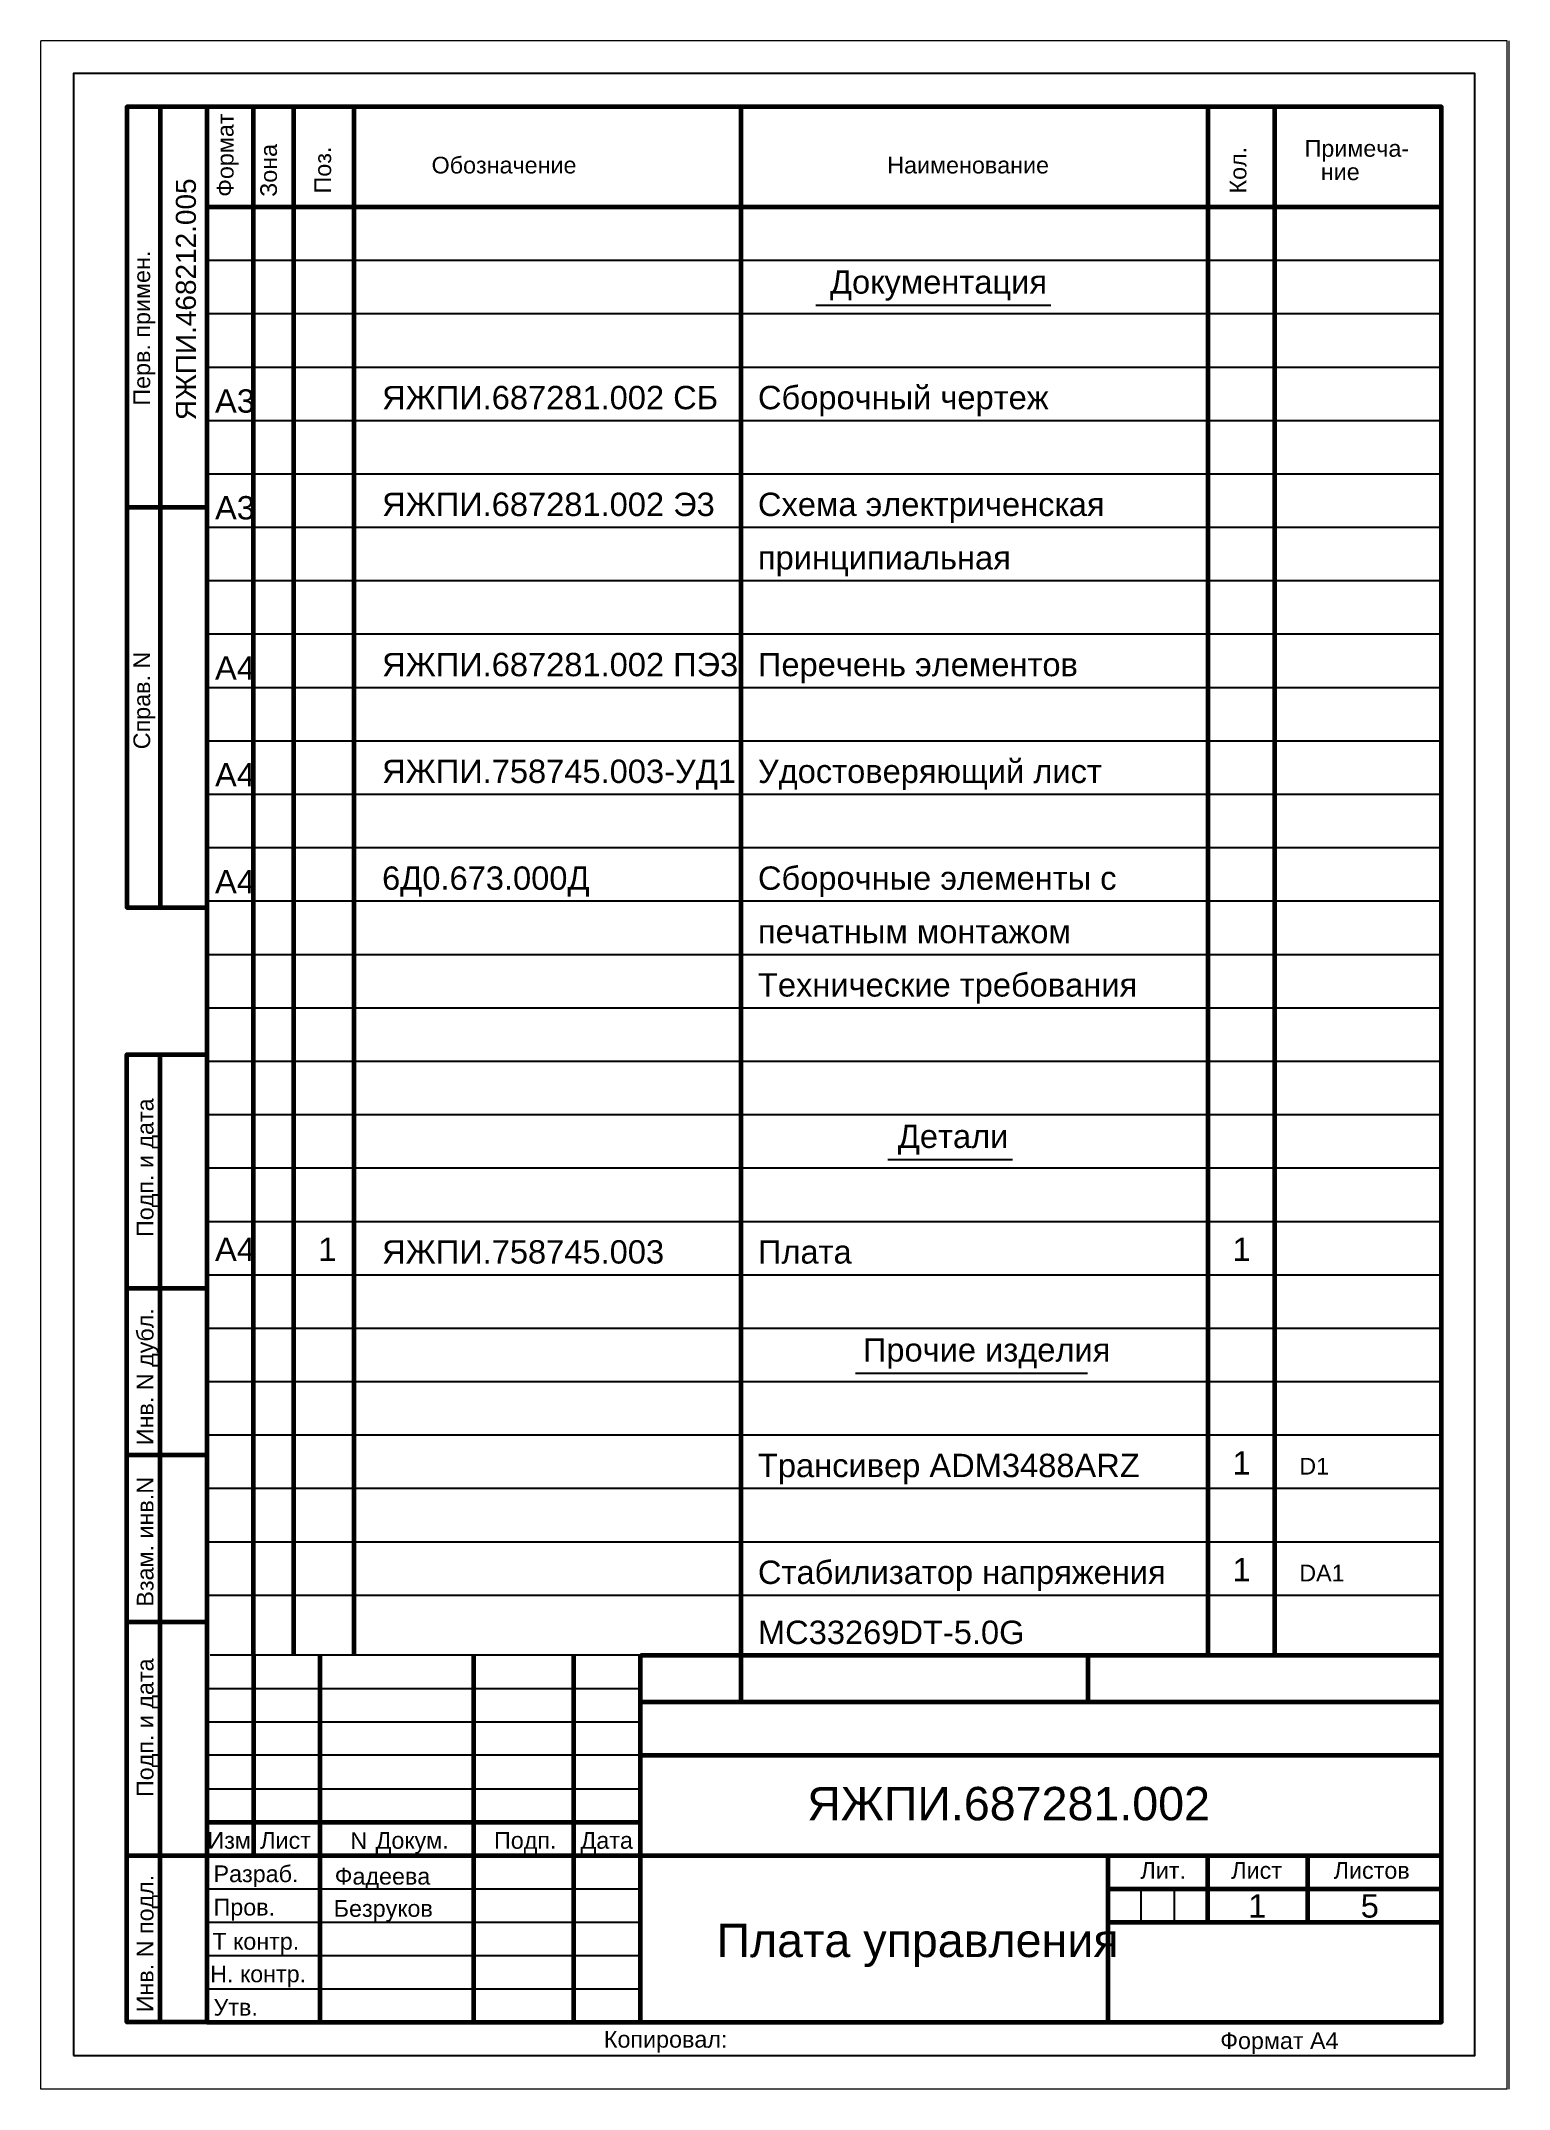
# Model space of a CAD drawing. Header units: millimetres. Extents: x 616 to 3040, y 265 to 2725.
# Drawn here: x 1941.4 to 2161.4, y 1149.4 to 1456.3 of the extents above; entities that cross this region are included whole.
import ezdxf

# ---------------------------------------------------------------- set-up
doc = ezdxf.new("R2010")
doc.units = ezdxf.units.MM
doc.layers.add('OSN', color=7, linetype='Continuous', lineweight=60)
doc.layers.add('КА тонкая', color=7, linetype='Continuous', lineweight=15)
doc.layers.add('Text', color=140, linetype='Continuous')
doc.layers.add('TONK', color=7, linetype='Continuous')
doc.styles.get("Standard").update_dxf_attribs({"font": 'arial.ttf'})

msp = doc.modelspace()

# ---------------------------------------------------------------- texts
at = {"layer": 'Text', "color": 0, "char_height": 5, "attachment_point": 1}
for s, insert in [('ЯЖПИ.687281.002', (2056.2526, 1194.67939)), ('Плата управления', (2042.66375, 1174.18497))]:
    msp.add_mtext(s, dxfattribs=dict(at, insert=insert))
at = {"layer": 'TONK'}
for s, height, p in [('Формат', 2.5, (1970.29641, 1432.91346)), ('Зона', 2.5, (1976.79641, 1432.91346)), ('Поз.', 2.5, (1984.9123, 1433.41346)), ('Кол.', 2.5, (2122.06464, 1433.41346)), ('ЯЖПИ.468212.005', 3, (1964.65276, 1399.44561)), ('Справ. N                                      Перв. примен.', 2.5, (1957.79641, 1350.14475)), (' Инв. N дубл.           Подп. и дата', 2.5, (1958.29641, 1244.91346)), ('Инв. N подл.            Подп. и дата        Взам. инв.N', 2.5, (1958.29641, 1160.91346))]:
    msp.add_text(s, height=height, rotation=90, dxfattribs=at).set_placement(p)
for s, height, p in [('Примеча-', 2.5, (2130.79641, 1438.91346)), ('  Обозначение                                                Наименование', 2.5, (1998.03144, 1436.41346)), ('  ние', 2.5, (2131.29641, 1435.41346)), ('Документация', 3.5, (2059.6707, 1418.40646)), ('А3', 3.5, (1967.51973, 1400.57224)), ('ЯЖПИ.687281.002 СБ', 3.5, (1992.5536, 1401.0884)), ('Сборочный чертеж', 3.5, (2048.88016, 1401.0884)), ('А3', 3.5, (1967.51973, 1384.57224)), ('ЯЖПИ.687281.002 Э3', 3.5, (1992.5536, 1385.0884)), ('Схема электриченская ', 3.5, (2048.88016, 1385.0884)), ('принципиальная', 3.5, (2048.88016, 1377.0884)), ('А4', 3.5, (1967.51973, 1360.57224)), ('ЯЖПИ.687281.002 ПЭ3', 3.5, (1992.5536, 1361.0884)), ('Перечень элементов ', 3.5, (2048.88016, 1361.0884)), ('А4', 3.5, (1967.51973, 1344.57224)), ('ЯЖПИ.758745.003-УД1 ', 3.5, (1992.5536, 1345.0884)), ('Удостоверяющий лист', 3.5, (2048.88016, 1345.0884)), ('А4', 3.5, (1967.51973, 1328.57224)), ('6Д0.673.000Д', 3.5, (1992.5536, 1329.0884)), ('Сборочные элементы с ', 3.5, (2048.88016, 1329.0884)), ('печатным монтажом', 3.5, (2048.88016, 1321.0884)), ('Технические требования', 3.5, (2048.88016, 1313.0884)), ('Детали', 3.5, (2069.83141, 1290.40646)), ('А4', 3.5, (1967.51973, 1273.47767)), ('1', 3.5, (1982.99755, 1273.47767)), ('ЯЖПИ.758745.003 ', 3.5, (1992.5536, 1273.0884)), ('Плата', 3.5, (2048.88016, 1273.0884)), ('1', 3.5, (2119.99755, 1273.47767)), ('Прочие изделия', 3.5, (2064.60767, 1258.40646)), ('Трансивер ADM3488ARZ', 3.5, (2048.88016, 1241.0884)), ('1', 3.5, (2119.99755, 1241.47767)), ('D1', 2.5, (2129.99755, 1241.47767)), ('Стабилизатор напряжения', 3.5, (2048.88016, 1225.0884)), ('1', 3.5, (2119.99755, 1225.47767)), ('DA1', 2.5, (2129.99755, 1225.47767)), ('MC33269DT-5.0G', 3.5, (2048.88016, 1216.0884)), ('Изм.', 2.5, (1966.38317, 1185.41346)), ('Лист          Докум.       Подп.', 2.5, (1974.29641, 1185.41346)), ('N', 2.5, (1987.79641, 1185.36776)), ('Дата', 2.5, (2022.29641, 1185.41346)), ('Разраб.', 2.5, (1967.29641, 1180.41346)), ('Фадеева', 2.5, (1985.46271, 1180.04344)), ('   Лит.       Лист        Листов', 2.5, (2103.29641, 1180.91346)), ('1', 3.5, (2122.33882, 1175.10257)), ('5', 3.5, (2139.20645, 1175.09872)), ('Пров.', 2.5, (1967.29641, 1175.41346)), ('Безруков', 2.5, (1985.31051, 1175.21817)), ('Т контр.', 2.5, (1967.12569, 1170.294)), ('Н. контр.', 2.5, (1966.79641, 1165.41346)), ('Утв.', 2.5, (1967.29641, 1160.41346)), ('Копировал:', 2.5, (2025.79641, 1155.61346)), ('                                                  Формат A4', 2.5, (2069.64799, 1155.41346))]:
    msp.add_text(s, height=height, dxfattribs=at).set_placement(p)

# ---------------------------------------------------------------- linework, layer by layer
at = {"layer": 'OSN'}
for p, q in [((1959.29641, 1446.41346), (1959.29641, 1326.41346)), ((1973.29641, 1214.41346), (1973.29641, 1446.41346)), ((1973.29641, 1214.41346), (1973.29641, 1184.41346)), ((2098.29641, 1214.41346), (2098.29641, 1207.41346)), ((2031.29641, 1207.41346), (2151.29641, 1207.41346)), ((2031.29641, 1199.41346), (2151.29641, 1199.41346)), ((1966.29641, 1189.41346), (2031.29641, 1189.41346)), ((1966.29641, 1184.41346), (2151.29641, 1184.41346)), ((2101.29641, 1184.41346), (2101.29641, 1174.41346)), ((2116.29641, 1174.41346), (2116.29641, 1184.41346)), ((2131.29641, 1174.41346), (2131.29641, 1184.41346)), ((2101.29641, 1179.41346), (2151.29641, 1179.41346)), ((2101.29641, 1174.41346), (2101.29641, 1159.41346)), ((2101.29641, 1174.41346), (2151.29641, 1174.41346))]:
    msp.add_line(p, q, dxfattribs=at)
for points in [[(1966.29641, 1446.41346), (1954.29641, 1446.41346), (1954.29641, 1326.41346), (1966.29641, 1326.41346)], [(1966.29641, 1159.41346), (2151.29641, 1159.41346), (2151.29641, 1446.41346), (1966.29641, 1446.41346), (1966.29641, 1159.41346)], [(1979.29641, 1446.41346), (1979.29641, 1214.41346)], [(1988.29641, 1446.41346), (1988.29641, 1214.41346)], [(2046.29641, 1446.41346), (2046.29641, 1207.41346)], [(2116.29641, 1446.41346), (2116.29641, 1214.41346)], [(2126.29641, 1446.41346), (2126.29641, 1214.41346)], [(1966.29641, 1431.41346), (2151.29641, 1431.41346)], [(1954.29641, 1386.41346), (1966.29641, 1386.41346)], [(1966.29641, 1159.41346), (1954.29641, 1159.41346), (1954.29641, 1304.41346), (1966.29641, 1304.41346)], [(1959.29641, 1159.41346), (1959.29641, 1304.41346)], [(1954.29641, 1269.41346), (1966.29641, 1269.41346)], [(1954.29641, 1244.41346), (1966.29641, 1244.41346)], [(1954.29641, 1219.41346), (1966.29641, 1219.41346)], [(1983.29641, 1159.41346), (1983.29641, 1214.41346)], [(2006.29641, 1159.41346), (2006.29641, 1214.41346)], [(2021.29641, 1159.41346), (2021.29641, 1214.41346)], [(2031.29641, 1159.41346), (2031.29641, 1214.41346)], [(2031.29641, 1214.41346), (2151.29641, 1214.41346)], [(1954.29641, 1184.41346), (1966.29641, 1184.41346)]]:
    msp.add_lwpolyline(points, dxfattribs=at)
at = {"layer": 'TONK'}
for p, q in [((1966.29641, 1423.41346), (2151.29641, 1423.41346)), ((1966.29641, 1415.41346), (2151.29641, 1415.41346)), ((2057.55728, 1416.68808), (2092.78898, 1416.68808)), ((1966.29641, 1407.41346), (2151.29641, 1407.41346)), ((1966.29641, 1399.41346), (2151.29641, 1399.41346)), ((1966.29641, 1391.41346), (2151.29641, 1391.41346)), ((1966.29641, 1383.41346), (2151.29641, 1383.41346)), ((1966.29641, 1375.41346), (2151.29641, 1375.41346)), ((1966.29641, 1367.41346), (2151.29641, 1367.41346)), ((1966.29641, 1359.41346), (2151.29641, 1359.41346)), ((1966.29641, 1351.41346), (2151.29641, 1351.41346)), ((1966.29641, 1343.41346), (2151.29641, 1343.41346)), ((1966.29641, 1335.41346), (2151.29641, 1335.41346)), ((1966.29641, 1327.41346), (2151.29641, 1327.41346)), ((1966.29641, 1319.41346), (2151.29641, 1319.41346)), ((1966.29641, 1311.41346), (2151.29641, 1311.41346)), ((1966.29641, 1303.41346), (2151.29641, 1303.41346)), ((1966.29641, 1295.41346), (2151.29641, 1295.41346)), ((1966.29641, 1287.41346), (2151.29641, 1287.41346)), ((2068.33813, 1288.68808), (2087.04912, 1288.68808)), ((1966.29641, 1279.41346), (2151.29641, 1279.41346)), ((1966.29641, 1271.41346), (2151.29641, 1271.41346)), ((1966.29641, 1263.41346), (2151.29641, 1263.41346)), ((1966.29641, 1255.41346), (2151.29641, 1255.41346)), ((2063.47961, 1256.68808), (2098.27564, 1256.68808)), ((1966.29641, 1247.41346), (2151.29641, 1247.41346)), ((1966.29641, 1239.41346), (2151.29641, 1239.41346)), ((1966.29641, 1231.41346), (2151.29641, 1231.41346)), ((1966.29641, 1223.41346), (2151.29641, 1223.41346)), ((2031.29641, 1214.41346), (1966.79641, 1214.41346)), ((1966.29641, 1209.41346), (2031.29641, 1209.41346)), ((1966.29641, 1204.41346), (2031.29641, 1204.41346)), ((2031.29641, 1199.41346), (1966.29641, 1199.41346)), ((1966.29641, 1194.41346), (2031.29641, 1194.41346)), ((1966.29641, 1179.41346), (2031.29641, 1179.41346)), ((2106.29641, 1174.41346), (2106.29641, 1179.41346)), ((2111.29641, 1174.41346), (2111.29641, 1179.41346)), ((1966.29641, 1174.41346), (2031.29641, 1174.41346)), ((1966.29641, 1169.41346), (2031.29641, 1169.41346)), ((1966.29641, 1164.41346), (2031.29641, 1164.41346))]:
    msp.add_line(p, q, dxfattribs=at)
msp.add_lwpolyline([(1946.29641, 1154.41346), (2156.29641, 1154.41346), (2156.29641, 1451.41346), (1946.29641, 1451.41346), (1946.29641, 1154.41346)], dxfattribs=at)
at = {"layer": 'КА тонкая', "ltscale": 20}
for p, q in [((1941.43391, 1149.41346), (1941.43391, 1456.26375)), ((2161.15891, 1456.26375), (1941.43391, 1456.26375)), ((2161.15891, 1149.41346), (2161.15891, 1456.26375)), ((2161.43391, 1149.41346), (2161.43391, 1456.26375)), ((2161.15891, 1149.41346), (1941.43391, 1149.41346))]:
    msp.add_line(p, q, dxfattribs=at)

msp.set_redraw_order([(e.dxf.handle, doc.entitydb.next_handle()) for e in msp.query("TEXT MTEXT ATTDEF DIMENSION ARC_DIMENSION")])  # texts and dimensions are drawn at this point

doc.saveas('drawing.dxf')
